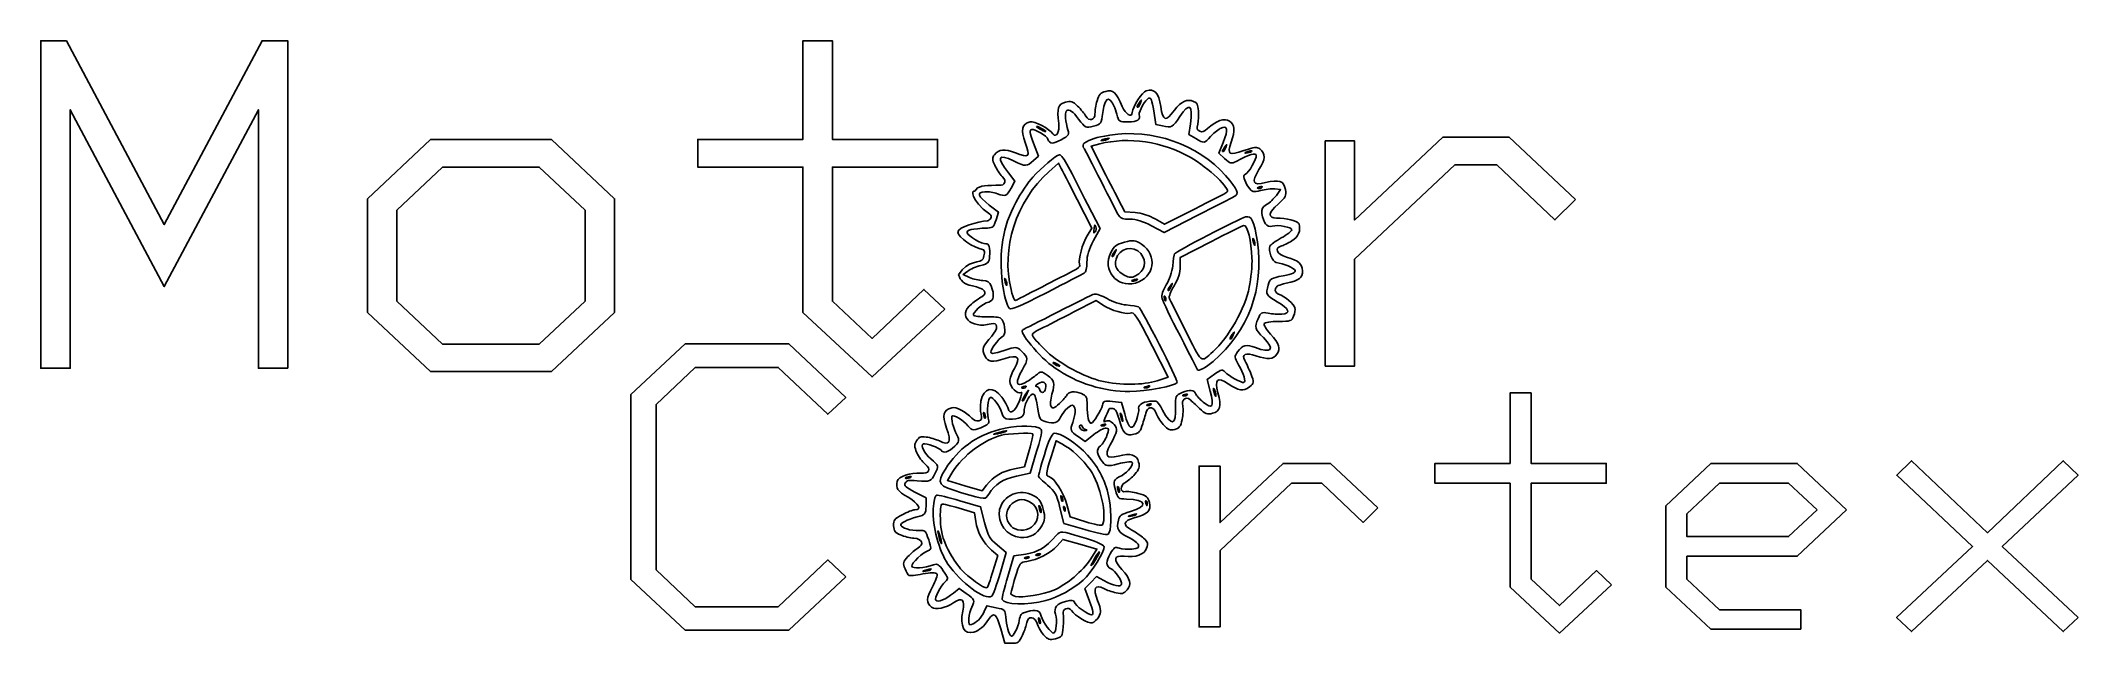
# Model space of a CAD drawing. Extents: x 1 to 102, y 50 to 80.
import ezdxf

# ---------------------------------------------------------------- set-up
doc = ezdxf.new("R2010")
doc.units = 0
doc.layers.get('0').update_dxf_attribs({"linetype": 'CONTINUOUS'})

msp = doc.modelspace()

# ---------------------------------------------------------------- linework, layer by layer
at = {"color": 7}
for points in [[(12.862395, 63.613207), (11.396579, 63.613207), (11.396579, 76.485929), (6.712583, 67.680017), (2.028587, 76.485929), (2.028587, 63.613207), (0.562772, 63.613207), (0.562772, 79.924533), (1.841228, 79.924533), (6.712583, 70.765944), (11.583939, 79.924533), (12.862395, 79.924533), (12.862395, 63.613207)], [(45.573218, 66.555858), (41.947254, 63.183381), (38.50865, 66.39054), (38.50865, 73.631447), (33.273595, 73.631447), (33.273595, 75.009092), (38.50865, 75.009092), (38.50865, 79.924533), (39.974465, 79.924533), (39.974465, 75.009092), (45.209519, 75.009092), (45.209519, 73.631447), (39.974465, 73.631447), (39.974465, 66.95262), (41.947254, 65.101064), (44.526206, 67.536742), (45.573218, 66.555858)], [(55.189795, 76.617291), (55.189795, 76.617281)], [(56.406423, 75.680378), (56.082398, 75.751292), (55.970983, 76.426349)], [(50.381541, 75.481135), (50.381541, 75.481142)], [(58.062487, 75.048364), (57.719544, 75.25623), (57.796069, 75.78228)], [(76.971407, 72.018593), (75.946434, 71.004646), (73.058889, 73.737895), (70.953844, 73.737895), (65.97228, 69.042878), (65.97228, 63.719654), (64.506464, 63.719654), (64.506464, 74.939202), (65.97228, 74.939202), (65.97228, 70.993624), (70.358702, 75.115541), (73.66505, 75.115541), (76.971407, 72.018593)], [(29.129637, 66.39054), (25.988604, 63.45891), (19.971047, 63.45891), (16.830015, 66.39054), (16.830015, 72.05542), (19.971047, 75.009092), (25.988604, 75.009092), (29.129637, 72.05542), (29.129637, 66.39054)], [(49.991569, 74.82417), (50.232601, 74.183849), (49.987448, 73.960422)], [(52.504346, 74.823585), (52.504365, 74.823584)], [(53.292637, 74.787841), (52.852266, 74.671598), (53.365741, 73.667454)], [(53.722547, 75.03779), (53.722547, 75.037818)], [(59.502012, 74.052415), (59.205639, 74.331538), (59.423328, 74.860786)], [(59.435853, 74.405947), (59.435848, 74.405938)], [(60.843984, 74.412238), (60.843973, 74.412226)], [(27.663822, 66.95262), (27.663822, 71.49334), (25.38244, 73.631447), (20.56619, 73.631447), (18.29583, 71.49334), (18.29583, 66.95262), (20.56619, 64.814513), (25.38244, 64.814513), (27.663822, 66.95262)], [(48.73303, 73.353851), (49.062324, 72.936535), (48.869259, 72.585046)], [(51.332246, 73.630493), (51.225617, 73.830693), (50.74318, 73.399585)], [(47.068012, 72.435778), (47.068218, 72.43583)], [(54.203504, 72.036373), (54.527783, 71.409419), (55.047473, 71.368034)], [(54.203507, 72.036357), (54.203504, 72.036373)], [(61.36822, 72.629687), (61.368249, 72.629696)], [(62.074685, 72.223306), (62.288962, 72.515461), (61.995008, 72.546335)], [(47.784532, 71.742189), (48.237682, 71.392693), (48.120571, 71.002769)], [(52.660186, 70.215454), (52.891278, 70.591854), (52.165078, 72.011068)], [(52.679919, 71.783795), (53.298725, 70.579531), (52.969002, 69.968772)], [(58.130152, 71.213686), (56.487006, 70.370702), (55.866132, 70.70645)], [(56.038075, 71.054758), (56.508994, 70.782874), (58.006158, 71.544779)], [(53.058667, 70.413745), (53.058689, 70.413724)], [(53.835568, 69.377069), (53.835568, 69.377069)], [(53.935774, 69.177176), (53.935765, 69.177176)], [(58.817067, 69.914105), (57.29239, 69.135486), (57.292559, 68.676931)], [(61.011446, 69.781109), (61.011534, 69.781091)], [(46.714811, 68.452296), (46.475667, 68.278566), (46.807315, 68.132699)], [(54.527013, 68.2372), (54.527013, 68.237195)], [(55.14791, 68.013919), (55.147899, 68.013929)], [(48.444034, 67.807173), (48.444048, 67.807165)], [(48.656153, 67.789854), (48.656251, 67.789833)], [(49.171428, 67.024899), (49.171465, 67.024876)], [(53.469698, 66.742935), (53.104827, 66.986452), (51.993933, 66.415769)], [(56.573612, 67.02333), (56.573637, 67.023329)], [(56.598106, 67.769411), (56.598106, 67.769411)], [(56.722526, 67.488191), (56.722526, 67.488194)], [(47.65498, 66.177404), (47.655311, 66.177174)], [(49.469339, 65.544718), (49.469339, 65.544713)], [(57.48714, 65.612595), (57.487168, 65.612603)], [(59.806956, 65.067086), (59.806947, 65.067088)], [(40.640792, 53.229563), (37.797331, 50.575037), (32.639425, 50.575037), (29.947111, 53.087863), (29.947111, 62.307856), (32.639425, 64.830129), (37.797331, 64.830129), (40.640792, 62.166156), (39.743354, 61.325398), (37.277762, 63.658736), (33.149547, 63.658736), (31.203524, 61.816627), (31.203524, 53.569645), (33.149547, 51.736983), (37.277762, 51.736983), (39.743354, 54.070321), (40.640792, 53.229563)], [(50.65761, 64.433603), (50.657625, 64.433576)], [(56.140373, 62.988683), (56.686501, 63.165346), (55.905115, 64.693389)], [(51.137504, 63.758935), (51.137546, 63.758993)], [(58.787081, 62.480654), (58.632183, 63.058781), (59.00199, 63.318093)], [(49.464163, 61.991338), (49.464234, 61.991298)], [(49.620195, 62.261436), (49.743467, 62.522831), (49.578728, 62.285378)], [(49.622408, 62.682787), (49.622402, 62.682776)], [(50.290233, 62.565388), (50.29027, 62.565373)], [(53.921302, 61.956729), (54.371229, 61.917058), (54.526126, 61.338941)], [(55.760479, 62.697782), (55.760465, 62.697777)], [(57.642404, 62.294564), (57.642407, 62.294556)], [(59.069518, 62.256188), (59.069472, 62.256186)], [(78.757864, 52.834376), (76.167891, 50.425463), (73.711749, 52.716292), (73.711749, 57.888368), (69.972418, 57.888368), (69.972418, 58.872401), (73.711749, 58.872401), (73.711749, 62.38343), (74.758753, 62.38343), (74.758753, 58.872401), (78.498084, 58.872401), (78.498084, 57.888368), (74.758753, 57.888368), (74.758753, 53.117777), (76.167891, 51.795237), (78.010003, 53.535007), (78.757864, 52.834376)], [(47.588269, 61.158817), (47.588277, 61.158807)], [(54.42975, 61.012969), (54.429722, 61.012969)], [(55.84332, 61.812484), (55.843322, 61.812493)], [(48.59427, 60.467646), (48.59427, 60.467659)], [(51.400659, 59.848411), (51.111528, 60.001564), (50.864076, 59.197195)], [(52.989356, 60.308525), (52.558563, 59.970793), (52.215669, 60.208976)], [(52.604964, 60.506674), (52.604972, 60.506667)], [(53.577592, 60.799452), (53.577597, 60.799444)], [(49.035264, 58.612419), (49.529498, 58.710465), (49.765009, 59.515269)], [(50.141406, 59.469682), (49.819314, 58.382168), (49.145887, 58.236969)], [(50.527052, 59.310104), (50.527049, 59.310103)], [(67.130532, 56.660295), (66.398414, 55.936047), (64.335882, 57.888368), (62.83228, 57.888368), (59.274017, 54.534785), (59.274017, 50.732482), (58.227007, 50.732482), (58.227007, 58.746445), (59.274017, 58.746445), (59.274017, 55.928175), (62.407178, 58.872401), (64.768857, 58.872401), (67.130532, 56.660295)], [(90.463923, 56.565828), (88.007773, 54.251383), (82.512939, 54.251383), (82.512939, 53.117777), (84.134618, 51.590559), (88.180968, 51.590559), (88.180968, 50.62227), (83.709519, 50.62227), (81.465927, 52.716292), (81.465927, 56.762635), (83.709519, 58.872401), (88.007773, 58.872401), (90.463923, 56.565828)], [(101.996786, 51.196946), (101.248916, 50.504187), (97.478106, 54.046704), (93.699421, 50.504187), (92.951551, 51.196946), (96.738113, 54.739463), (92.959427, 58.281981), (93.691545, 59.00623), (97.478106, 55.42435), (101.248916, 59.00623), (101.98891, 58.281981), (98.210224, 54.739463), (101.996786, 51.196946)], [(43.875449, 58.193867), (43.875435, 58.193861)], [(45.601478, 58.593765), (45.601481, 58.593759)], [(45.971299, 58.466955), (45.696127, 58.025164), (46.55892, 57.764903), (47.421724, 57.504644), (47.65384, 57.798667)], [(50.755685, 58.220012), (50.755702, 58.220016)], [(88.991803, 56.565828), (87.574798, 57.888368), (84.134618, 57.888368), (82.512939, 56.36115), (82.512939, 55.235416), (87.574798, 55.235416), (88.991803, 56.565828)], [(44.080331, 57.449156), (44.646091, 57.156491), (44.633983, 56.743207)], [(46.321912, 57.019914), (47.347545, 56.717363), (47.553101, 55.938069)], [(51.438813, 57.014737), (51.438827, 57.014724)], [(51.645278, 56.821342), (51.804356, 56.21363), (52.586718, 55.964556)], [(54.260919, 57.466454), (54.260911, 57.466435)], [(55.651284, 56.830452), (55.651281, 56.83046)], [(44.994943, 56.607418), (44.994965, 56.607424)], [(47.112002, 55.982185), (47.046845, 56.421426), (46.282215, 56.647863)], [(48.29983, 56.572377), (48.299833, 56.572377)], [(50.368324, 56.476136), (50.36842, 56.476117)], [(52.545333, 55.580493), (51.498559, 55.888994), (51.301921, 56.66478)], [(51.56605, 56.547709), (51.566047, 56.547717)], [(55.083639, 56.32294), (55.083639, 56.322969)], [(43.682203, 55.610433), (43.682231, 55.610387)], [(45.403361, 54.940829), (45.403352, 54.940832)], [(48.191976, 54.796916), (48.625277, 54.43505), (48.322828, 53.392307)], [(48.865296, 55.748839), (48.865299, 55.748842)], [(52.836913, 54.127101), (53.146619, 54.605324), (52.294048, 54.847061), (51.441471, 55.088793), (51.162167, 54.77315)], [(45.833177, 54.389164), (45.833194, 54.389192)], [(47.967101, 53.496551), (48.204995, 54.296081), (47.899763, 54.559434)], [(48.705776, 53.243091), (49.01193, 54.269177), (49.608342, 54.362502)], [(49.765164, 54.196118), (49.765173, 54.196121)], [(50.333286, 54.348346), (50.333303, 54.348349)], [(53.071926, 54.077867), (53.071926, 54.077867)], [(44.857247, 53.582773), (44.857247, 53.58281)], [(48.70579, 53.243088), (48.705776, 53.243091)], [(52.778073, 52.010313), (52.542206, 52.647616), (52.832813, 52.943768), (53.123411, 53.239916), (53.491627, 53.040915)], [(45.998573, 52.413927), (46.280843, 52.651968), (46.636091, 52.401905)], [(47.533393, 51.496364), (47.669845, 51.786389), (48.125942, 51.689203)], [(49.09014, 52.252691), (49.090143, 52.252697)], [(50.328407, 50.93245), (50.328424, 50.932438)], [(48.89785, 49.925252), (48.550057, 49.931941), (48.357731, 50.630396)]]:
    msp.add_lwpolyline(points, dxfattribs=at)
for points in [[(53.15046, 76.92913), (53.240771, 77.253872), (53.311812, 77.331937), (53.582917, 77.404603)], [(54.126824, 76.268582), (53.866545, 77.227184), (53.53744, 77.26436), (53.429165, 76.347364)], [(53.582917, 77.404603), (53.945965, 77.501886), (54.100597, 77.358445), (54.399767, 76.646905)], [(54.905354, 76.346626), (54.923247, 76.644558), (55.390169, 77.381351), (55.596048, 77.436534)], [(55.596048, 77.436534), (56.008761, 77.547112), (56.209689, 77.329893), (56.318285, 76.655727)], [(55.970983, 76.426349), (55.876613, 76.998238), (55.837274, 77.09542), (55.713712, 77.062311)], [(51.242496, 75.800917), (51.145815, 76.566717), (51.208011, 76.76825), (51.571059, 76.865528)], [(52.232331, 76.026679), (51.68007, 76.766679), (51.413619, 76.569918), (51.667537, 75.609617)], [(51.571059, 76.865528), (51.842193, 76.938184), (51.942732, 76.90606), (52.183315, 76.669986)], [(52.183315, 76.669986), (52.341639, 76.51463), (52.525493, 76.289877), (52.591888, 76.170541)], [(52.591888, 76.170541), (52.751414, 75.883804), (53.051575, 75.964248), (53.046353, 76.292307)], [(53.429165, 76.347364), (53.362202, 75.780242), (53.355867, 75.770869), (52.96997, 75.667449)], [(53.046353, 76.292307), (53.044096, 76.428845), (53.091029, 76.715422), (53.15046, 76.92913)], [(54.703718, 75.884876), (54.238855, 75.877863), (54.231611, 75.882703), (54.126824, 76.268582)], [(54.399767, 76.646905), (54.557758, 76.271155), (54.88905, 76.074454), (54.905354, 76.346626)], [(55.249324, 76.245073), (55.311243, 75.990928), (55.161098, 75.891797), (54.703718, 75.884876)], [(55.265788, 76.853548), (55.14121, 76.687592), (55.111771, 76.596456), (55.189795, 76.617291)], [(55.189795, 76.617281), (55.209494, 76.622601), (55.26407, 76.717075), (55.311091, 76.827381)], [(55.713712, 77.062311), (55.577565, 77.025842), (55.214695, 76.387218), (55.249324, 76.245073)], [(55.311091, 76.827381), (55.388657, 77.009118), (55.384392, 77.011577), (55.265788, 76.853548)], [(56.318285, 76.655727), (56.438653, 75.908413), (56.549406, 75.876669), (56.999691, 76.460426)], [(57.274962, 76.159655), (56.906978, 75.606766), (56.860381, 75.581039), (56.406423, 75.680378)], [(56.999691, 76.460426), (57.352681, 76.918015), (57.616584, 77.040488), (57.954, 76.903223)], [(57.796069, 75.78228), (57.935535, 76.741), (57.75086, 76.874726), (57.274962, 76.159655)], [(57.954, 76.903223), (58.126077, 76.833195), (58.172618, 76.744425), (58.195763, 76.441929)], [(58.195763, 76.441929), (58.211539, 76.235905), (58.195924, 75.937124), (58.161101, 75.777971)], [(58.655289, 75.551769), (59.087597, 75.945759), (59.49129, 76.082526), (59.742668, 75.920178)], [(49.576615, 74.849309), (49.333568, 75.487449), (49.39897, 75.776038), (49.811675, 75.886622)], [(49.896387, 75.503565), (49.772827, 75.470466), (49.787361, 75.366643), (49.991569, 74.82417)], [(49.811675, 75.886622), (50.01757, 75.941785), (50.790348, 75.537175), (50.954788, 75.288082)], [(50.707177, 75.028009), (50.666122, 75.168444), (50.032536, 75.540065), (49.896387, 75.503565)], [(50.356172, 75.575837), (50.22675, 75.64218), (50.126581, 75.675161), (50.133572, 75.649154)], [(50.133572, 75.649154), (50.140571, 75.623051), (50.252159, 75.54755), (50.381541, 75.481135)], [(50.604141, 75.407817), (50.597113, 75.433847), (50.485554, 75.509422), (50.356172, 75.575837)], [(50.381541, 75.481142), (50.510962, 75.414798), (50.61114, 75.381814), (50.604141, 75.407817)], [(50.954788, 75.288082), (51.105065, 75.060475), (51.293626, 75.39647), (51.242496, 75.800917)], [(51.667537, 75.609617), (51.769786, 75.223012), (51.76588, 75.215201), (51.359788, 74.988872)], [(52.96997, 75.667449), (52.584051, 75.564037), (52.573877, 75.56899), (52.232331, 76.026679)], [(52.504365, 74.823584), (52.83677, 75.032233), (53.072439, 75.105679), (53.777814, 75.220477)], [(57.778983, 74.129121), (56.446567, 74.898393), (54.689093, 75.156439), (53.292637, 74.787841)], [(53.722547, 75.037818), (53.807278, 75.086064), (53.727542, 75.085589), (53.545232, 75.036689)], [(53.777814, 75.220477), (55.893614, 75.564811), (58.170572, 74.769547), (59.543177, 73.206833)], [(58.793552, 75.148261), (58.512479, 74.807818), (58.469014, 74.801896), (58.062487, 75.048364)], [(58.161101, 75.777971), (58.106953, 75.530703), (58.121367, 75.477777), (58.260042, 75.41403)], [(58.260042, 75.41403), (58.384671, 75.356683), (58.476292, 75.38863), (58.655289, 75.551769)], [(59.28603, 75.546623), (59.134019, 75.471469), (58.912407, 75.292201), (58.793552, 75.148261)], [(59.423328, 74.860786), (59.701405, 75.536965), (59.662235, 75.732639), (59.28603, 75.546623)], [(59.742668, 75.920178), (60.013994, 75.744912), (60.036216, 75.470988), (59.827747, 74.870987)], [(48.057542, 73.725396), (47.926329, 73.99894), (47.922245, 74.099098), (48.036291, 74.245771)], [(48.036291, 74.245771), (48.25985, 74.533354), (48.549659, 74.559255), (49.084151, 74.339469)], [(48.995632, 73.941219), (48.22597, 74.322567), (48.132887, 74.114393), (48.73303, 73.353851)], [(49.084151, 74.339469), (49.765977, 74.059061), (49.846024, 74.141923), (49.576615, 74.849309)], [(49.951152, 73.132509), (50.388235, 73.611286), (51.082366, 74.197373), (51.272756, 74.248382)], [(51.359788, 74.988872), (50.96022, 74.766174), (50.780611, 74.776948), (50.707177, 75.028009)], [(51.272756, 74.248382), (51.345437, 74.267827), (51.525813, 74.024091), (51.727179, 73.634364)], [(52.482756, 74.598476), (52.431625, 74.68273), (52.441306, 74.784016), (52.504346, 74.823585)], [(53.348608, 72.927094), (52.923525, 73.762102), (52.533894, 74.514219), (52.482756, 74.598476)], [(53.545232, 75.036689), (53.362962, 74.987838), (53.293614, 74.948386), (53.391136, 74.948988)], [(53.391136, 74.948988), (53.488638, 74.949581), (53.637787, 74.989536), (53.722547, 75.03779)], [(59.616554, 72.379938), (59.834399, 72.520862), (58.708885, 73.592242), (57.778983, 74.129121)], [(59.511847, 74.642212), (59.387266, 74.476249), (59.35783, 74.385119), (59.435853, 74.405947)], [(59.435848, 74.405938), (59.455547, 74.411258), (59.510131, 74.505742), (59.55715, 74.616044)], [(60.075645, 73.915993), (59.826948, 73.787982), (59.767879, 73.80202), (59.502012, 74.052415)], [(59.55715, 74.616044), (59.634707, 74.797776), (59.630451, 74.800233), (59.511847, 74.642212)], [(59.827747, 74.870987), (59.613506, 74.254412), (59.714277, 74.187585), (60.458765, 74.452497)], [(61.071359, 74.218029), (61.034408, 74.355929), (60.781074, 74.279084), (60.075645, 73.915993)], [(60.458765, 74.452497), (60.992707, 74.642518), (61.107049, 74.654229), (61.256206, 74.5342)], [(60.664765, 74.411012), (60.509051, 74.3672), (60.462276, 74.33194), (60.560864, 74.332617)], [(60.531903, 73.278821), (60.693856, 73.322207), (61.115202, 74.055278), (61.071359, 74.218029)], [(60.560864, 74.332617), (60.659439, 74.333323), (60.786831, 74.369102), (60.843984, 74.412238)], [(60.843973, 74.412226), (60.901185, 74.455345), (60.820492, 74.454732), (60.664765, 74.411012)], [(61.256206, 74.5342), (61.554278, 74.294345), (61.5428, 74.035861), (61.210523, 73.50491)], [(48.419543, 73.167725), (48.309815, 73.288138), (48.146911, 73.539081), (48.057542, 73.725396)], [(50.74318, 73.399585), (49.127018, 71.955346), (48.357389, 69.54908), (48.866829, 67.533065)], [(48.515834, 72.803061), (48.604035, 72.927611), (48.590056, 72.980622), (48.419543, 73.167725)], [(49.987448, 73.960422), (49.643973, 73.647405), (49.590748, 73.646375), (48.995632, 73.941219)], [(49.108591, 71.873179), (49.352175, 72.325063), (49.731371, 72.891731), (49.951152, 73.132509)], [(52.165078, 72.011068), (51.765663, 72.791641), (51.390889, 73.520382), (51.332246, 73.630493)], [(51.727179, 73.634364), (51.910849, 73.278898), (52.339579, 72.446143), (52.679919, 71.783795)], [(53.365741, 73.667454), (53.648153, 73.115178), (54.025151, 72.38118), (54.203507, 72.036357)], [(59.543177, 73.206833), (60.174827, 72.487698), (60.246695, 72.313331), (59.972674, 72.164773)], [(60.695834, 72.627477), (60.455423, 72.980988), (60.390038, 73.240801), (60.531903, 73.278821)], [(61.210523, 73.50491), (60.810696, 72.866078), (60.892902, 72.703763), (61.536741, 72.860658)], [(47.80891, 71.28428), (46.822295, 72.002281), (46.884421, 72.521669), (47.068012, 72.435778)], [(47.068218, 72.43583), (47.205183, 72.703049), (47.497289, 72.709294), (48.104671, 72.724755)], [(47.560512, 72.404788), (47.1417, 72.377777), (47.205615, 72.188731), (47.784532, 71.742189)], [(48.186185, 72.306039), (48.011292, 72.37127), (47.729738, 72.415706), (47.560512, 72.404788)], [(48.104671, 72.724755), (48.346761, 72.730879), (48.436533, 72.691133), (48.515834, 72.803061)], [(48.869259, 72.585046), (48.640407, 72.168348), (48.599838, 72.151765), (48.186185, 72.306039)], [(54.226655, 71.218652), (54.168802, 71.323267), (53.773682, 72.092091), (53.348608, 72.927094)], [(58.006158, 71.544779), (58.829603, 71.963831), (59.554285, 72.339647), (59.616554, 72.379938)], [(59.972674, 72.164773), (59.863036, 72.105313), (59.033878, 71.677329), (58.130152, 71.213686)], [(61.290352, 72.467174), (60.914861, 72.36656), (60.86394, 72.380288), (60.695834, 72.627477)], [(61.230645, 72.646124), (61.121595, 72.611986), (61.105167, 72.583561), (61.188744, 72.573581)], [(61.188744, 72.573581), (61.264365, 72.564521), (61.345188, 72.589777), (61.36822, 72.629687)], [(61.368249, 72.629696), (61.391278, 72.669565), (61.32937, 72.67699), (61.230645, 72.646124)], [(61.995008, 72.546335), (61.833303, 72.563282), (61.516235, 72.5277), (61.290352, 72.467174)], [(61.536741, 72.860658), (62.219995, 73.027153), (62.445115, 72.94836), (62.522966, 72.515506)], [(61.587775, 71.767942), (61.737717, 71.857716), (61.956829, 72.062626), (62.074685, 72.223306)], [(62.522966, 72.515506), (62.580413, 72.19621), (62.545572, 72.126821), (62.159329, 71.790387)], [(47.702041, 70.962136), (47.801245, 70.971043), (47.975404, 71.163116), (47.80891, 71.28428)], [(48.444048, 67.807165), (48.25523, 69.475062), (48.446306, 70.644995), (49.108591, 71.873179)], [(54.788545, 71.035301), (54.458184, 71.0303), (54.302739, 71.081024), (54.226655, 71.218652)], [(55.866132, 70.70645), (55.437885, 70.938061), (55.10357, 71.040063), (54.788545, 71.035301)], [(55.047473, 71.368034), (55.34034, 71.344694), (55.772699, 71.207973), (56.038075, 71.054758)], [(57.003775, 69.314854), (57.052698, 69.418458), (60.232042, 71.067229), (60.544126, 71.150852)], [(60.544126, 71.150852), (60.842745, 71.230867), (60.979118, 70.940203), (61.129641, 69.90293)], [(61.356136, 71.32756), (61.324422, 71.542245), (61.376625, 71.641496), (61.587775, 71.767942)], [(61.86262, 70.692245), (61.605533, 70.623355), (61.427157, 70.847106), (61.356136, 71.32756)], [(62.159329, 71.790387), (61.674335, 71.368017), (61.644347, 71.083326), (62.086044, 71.094773)], [(62.086044, 71.094773), (62.54715, 71.106736), (63.166436, 70.94496), (63.204578, 70.802581)], [(47.443238, 69.531601), (47.034526, 69.608561), (46.203294, 70.109141), (46.224616, 70.408722)], [(46.224616, 70.408722), (46.241295, 70.643031), (47.19559, 70.916757), (47.702041, 70.962136)], [(47.692, 70.597806), (46.921406, 70.560595), (46.642031, 70.498259), (46.676098, 70.371125)], [(46.676098, 70.371125), (46.720215, 70.206489), (47.446218, 69.772761), (47.606037, 69.815608)], [(48.120571, 71.002769), (48.015508, 70.652996), (47.97136, 70.611318), (47.692, 70.597806)], [(52.274905, 68.793775), (52.208811, 69.04044), (52.42223, 69.827934), (52.660186, 70.215454)], [(53.00792, 70.603118), (52.966928, 70.320568), (52.967808, 70.317275), (53.058667, 70.413745)], [(53.088136, 70.655951), (53.047708, 70.78502), (53.032911, 70.77524), (53.00792, 70.603118)], [(53.058689, 70.413724), (53.102166, 70.459835), (53.115402, 70.56886), (53.088136, 70.655951)], [(54.517984, 69.891358), (54.950606, 70.007271), (55.048353, 69.995269), (55.366118, 69.787181)], [(60.460357, 70.723479), (60.395135, 70.706577), (59.655639, 70.342344), (58.817067, 69.914105)], [(60.862868, 69.105023), (60.837637, 69.91898), (60.626811, 70.766634), (60.460357, 70.723479)], [(60.931913, 70.064216), (60.888795, 70.121419), (60.889334, 70.040766), (60.933042, 69.88502)], [(61.011534, 69.781091), (61.010969, 69.879671), (60.975042, 70.007064), (60.931913, 70.064216)], [(61.750883, 69.700356), (61.774872, 69.763789), (62.030223, 69.946387), (62.318285, 70.106101)], [(62.847559, 70.505141), (62.854586, 70.643506), (62.167702, 70.773991), (61.86262, 70.692245)], [(62.318285, 70.106101), (62.606352, 70.265825), (62.84453, 70.445388), (62.847559, 70.505141)], [(63.204578, 70.802581), (63.298846, 70.450766), (63.176554, 70.164162), (62.844894, 69.959484)], [(46.257535, 68.265263), (46.689261, 69.030608), (47.370896, 68.822097), (47.484826, 69.06647)], [(47.799357, 69.172145), (47.777372, 68.874019), (47.74013, 68.836672), (47.364633, 68.736052)], [(47.484826, 69.06647), (47.492164, 69.241964), (47.635298, 69.495432), (47.443238, 69.531601)], [(47.606037, 69.815608), (47.756803, 69.856011), (47.83146, 69.607458), (47.799357, 69.172145)], [(52.969002, 69.968772), (52.741613, 69.547516), (52.641466, 69.214668), (52.646281, 68.896078)], [(55.062349, 67.859758), (54.121329, 67.607619), (53.395561, 68.505272), (53.835568, 69.377069)], [(53.835568, 69.377069), (54.006688, 69.716181), (54.085386, 69.775426), (54.517984, 69.891358)], [(54.011768, 69.413441), (53.887187, 69.247476), (53.857748, 69.156347), (53.935774, 69.177176)], [(53.935765, 69.177176), (53.955465, 69.182496), (54.010052, 69.276979), (54.057073, 69.387282)], [(54.093773, 69.040623), (54.007027, 68.674961), (54.13408, 68.439331), (54.527013, 68.2372)], [(54.057073, 69.387282), (54.134628, 69.569012), (54.130372, 69.57147), (54.011768, 69.413441)], [(55.321812, 69.327661), (54.974089, 69.77587), (54.226751, 69.601191), (54.093773, 69.040623)], [(55.0589, 68.21002), (55.549363, 68.481995), (55.649077, 68.90584), (55.321812, 69.327661)], [(55.366118, 69.787181), (56.183087, 69.252206), (56.003368, 68.111909), (55.062349, 67.859758)], [(56.915645, 68.717135), (56.941299, 68.997544), (56.980949, 69.266514), (57.003775, 69.314854)], [(61.129641, 69.90293), (61.467989, 67.571333), (60.695448, 65.483209), (58.926944, 63.949171)], [(60.727452, 67.647917), (60.813095, 68.089502), (60.874027, 68.7452), (60.862868, 69.105023)], [(60.933042, 69.88502), (60.976854, 69.7293), (61.012115, 69.682533), (61.011446, 69.781109)], [(62.071685, 68.876047), (61.882361, 68.894967), (61.661195, 69.463326), (61.750883, 69.700356)], [(62.304741, 69.694284), (61.950239, 69.599294), (62.099602, 69.303667), (62.579264, 69.150883)], [(62.844894, 69.959484), (62.655131, 69.842382), (62.412064, 69.72304), (62.304741, 69.694284)], [(62.579264, 69.150883), (63.210014, 68.949963), (63.359298, 68.821861), (63.375458, 68.467634)], [(46.95054, 67.715269), (46.460788, 67.810911), (46.361356, 67.987483), (46.257535, 68.265263)], [(47.364633, 68.736052), (47.138765, 68.675529), (46.846338, 68.547845), (46.714811, 68.452296)], [(46.807315, 68.132699), (46.989706, 68.052434), (47.281939, 67.984559), (47.456674, 67.981785)], [(47.456674, 67.981785), (47.702778, 67.977933), (47.79763, 67.918046), (47.877499, 67.716296)], [(48.576631, 68.072965), (48.533502, 68.13016), (48.534058, 68.049516), (48.57776, 67.893758)], [(48.656251, 67.789833), (48.655687, 67.888414), (48.619763, 68.015808), (48.576631, 68.072965)], [(52.510004, 68.347882), (52.431247, 68.300457), (51.587852, 67.863693), (50.635871, 67.377336)], [(50.664991, 67.7951), (52.355282, 68.649784), (52.319445, 68.627554), (52.274905, 68.793775)], [(52.646281, 68.896078), (52.650288, 68.62724), (52.59339, 68.39809), (52.510004, 68.347882)], [(54.527013, 68.237195), (54.750939, 68.121967), (54.887574, 68.115032), (55.0589, 68.21002)], [(55.016744, 68.029977), (54.886544, 67.995094), (54.83904, 67.959328), (54.91119, 67.950493)], [(54.91119, 67.950493), (54.983355, 67.941685), (55.089843, 67.970252), (55.14791, 68.013919)], [(55.147899, 68.013929), (55.205994, 68.057645), (55.147052, 68.064836), (55.016744, 68.029977)], [(56.598106, 67.769411), (56.75098, 68.016469), (56.889359, 68.42946), (56.915645, 68.717135)], [(57.292559, 68.676931), (57.292708, 68.363067), (57.196843, 68.06157), (56.988744, 67.721367)], [(61.673952, 67.754981), (61.770977, 68.085197), (61.785015, 68.094069), (62.41163, 68.219906)], [(63.01508, 68.477419), (62.98007, 68.605476), (62.422958, 68.840876), (62.071685, 68.876047)], [(62.41163, 68.219906), (62.907537, 68.319507), (63.042495, 68.377099), (63.01508, 68.477419)], [(63.375458, 68.467634), (63.391629, 68.112978), (63.229069, 67.988892), (62.563448, 67.847872)], [(46.895828, 66.813887), (47.067854, 66.948381), (47.29734, 67.110765), (47.405792, 67.174725)], [(47.405792, 67.174725), (47.738888, 67.37119), (47.547245, 67.598737), (46.95054, 67.715269)], [(47.877499, 67.716296), (48.056233, 67.264697), (48.013654, 66.981741), (47.756538, 66.912851)], [(48.79119, 66.597821), (48.678603, 66.701451), (48.497975, 67.330705), (48.444034, 67.807173)], [(48.57776, 67.893758), (48.621572, 67.738044), (48.656824, 67.691277), (48.656153, 67.789854)], [(50.635871, 67.377336), (49.234251, 66.661255), (48.883356, 66.512978), (48.79119, 66.597821)], [(48.866829, 67.533065), (49.000475, 67.004072), (49.036763, 66.943577), (49.171428, 67.024899)], [(49.171465, 67.024876), (49.255519, 67.075669), (49.927626, 67.422251), (50.664991, 67.7951)], [(51.188041, 66.411189), (52.092854, 66.876904), (52.91387, 67.279572), (53.012507, 67.305996)], [(53.012507, 67.305996), (53.111174, 67.332429), (53.39597, 67.232107), (53.645429, 67.08305)], [(53.645429, 67.08305), (53.895058, 66.934273), (54.327431, 66.791158), (54.606613, 66.765638)], [(56.388062, 67.091368), (56.349319, 67.244055), (56.425835, 67.490988), (56.598106, 67.769411)], [(57.295703, 65.206093), (56.829985, 66.110907), (56.421545, 66.959278), (56.388062, 67.091368)], [(56.517532, 67.202813), (56.47767, 67.225828), (56.470228, 67.163934), (56.501078, 67.065206)], [(56.501078, 67.065206), (56.535159, 66.956078), (56.563601, 66.939652), (56.573612, 67.02333)], [(56.573637, 67.023329), (56.582697, 67.098991), (56.557438, 67.179778), (56.517532, 67.202813)], [(56.79852, 67.724456), (56.673942, 67.558499), (56.6445, 67.467362), (56.722526, 67.488191)], [(56.988744, 67.721367), (56.821519, 67.448013), (56.713196, 67.163493), (56.748051, 67.089094)], [(56.722526, 67.488194), (56.742226, 67.493517), (56.796802, 67.587998), (56.843831, 67.6983)], [(56.748051, 67.089094), (56.782916, 67.014698), (57.115476, 66.350271), (57.48714, 65.612595)], [(56.843831, 67.6983), (56.921389, 67.880032), (56.917133, 67.882489), (56.79852, 67.724456)], [(58.92242, 64.442186), (59.697109, 65.135044), (60.525398, 66.606085), (60.727452, 67.647917)], [(62.112023, 66.926446), (61.564715, 67.242432), (61.538104, 67.292701), (61.673952, 67.754981)], [(62.030362, 67.566895), (61.99818, 67.440018), (62.043259, 67.366744), (62.18824, 67.310168)], [(62.563448, 67.847872), (62.193162, 67.769428), (62.06453, 67.701627), (62.030362, 67.566895)], [(62.18824, 67.310168), (62.50776, 67.185541), (62.954092, 66.813642), (63.002925, 66.631338)], [(47.87265, 65.827303), (46.849061, 65.553033), (46.165812, 66.243111), (46.895828, 66.813887)], [(47.756538, 66.912851), (47.451456, 66.831101), (46.921852, 66.374664), (46.997112, 66.258346)], [(46.997112, 66.258346), (47.029641, 66.208109), (47.325653, 66.171696), (47.65498, 66.177404)], [(47.655311, 66.177174), (47.984644, 66.182897), (48.297064, 66.152434), (48.349577, 66.109492)], [(48.349577, 66.109492), (48.54575, 65.949039), (48.638378, 65.346278), (48.483901, 65.235217)], [(49.469339, 65.544713), (49.509863, 65.555536), (50.283223, 65.945465), (51.188041, 66.411189)], [(51.993933, 66.415769), (51.382944, 66.101893), (50.65349, 65.729943), (50.372924, 65.589204)], [(54.793845, 66.36249), (54.539758, 66.294413), (53.84097, 66.495183), (53.469698, 66.742935)], [(54.606613, 66.765638), (54.885802, 66.740131), (55.15912, 66.697481), (55.213978, 66.670889)], [(55.905115, 64.693389), (55.067378, 66.331633), (55.008529, 66.420014), (54.793845, 66.36249)], [(55.213978, 66.670889), (55.357008, 66.60153), (57.174613, 63.035505), (57.134684, 62.90257)], [(61.434153, 65.13933), (60.997533, 65.570317), (60.973578, 65.65447), (61.166056, 66.081355)], [(61.166056, 66.081355), (61.31446, 66.410462), (61.323957, 66.415627), (61.672727, 66.35468)], [(62.174267, 65.946387), (61.811919, 65.94245), (61.502665, 65.893779), (61.469044, 65.835586)], [(61.672727, 66.35468), (61.868222, 66.320555), (62.17445, 66.3005), (62.353261, 66.310182)], [(62.353261, 66.310182), (62.81492, 66.335181), (62.72112, 66.57478), (62.112023, 66.926446)], [(62.933535, 66.209361), (62.820556, 65.955633), (62.814256, 65.953438), (62.174267, 65.946387)], [(63.002925, 66.631338), (63.027393, 66.539939), (62.996151, 66.350081), (62.933535, 66.209361)], [(47.5587, 64.229633), (47.395587, 64.544485), (47.460806, 64.730062), (47.906607, 65.219443)], [(48.483901, 65.235217), (48.197273, 65.029125), (47.832504, 64.546704), (47.866215, 64.418297)], [(47.906607, 65.219443), (48.245621, 65.591609), (48.227138, 65.922299), (47.87265, 65.827303)], [(51.065241, 63.616707), (50.267413, 64.169579), (49.190927, 65.470118), (49.469339, 65.544718)], [(50.372924, 65.589204), (49.870639, 65.337254), (49.8653, 65.329863), (50.025337, 65.108082)], [(50.025337, 65.108082), (50.114764, 64.984218), (50.399264, 64.680672), (50.65761, 64.433603)], [(58.14949, 63.534731), (58.145595, 63.549158), (57.761418, 64.301281), (57.295703, 65.206093)], [(57.487168, 65.612603), (58.417449, 63.766158), (58.28621, 63.873177), (58.92242, 64.442186)], [(59.882947, 65.30335), (59.758366, 65.137386), (59.72893, 65.046257), (59.806956, 65.067086)], [(59.806947, 65.067088), (59.826646, 65.072408), (59.881222, 65.166883), (59.928252, 65.277194)], [(59.928252, 65.277194), (60.005807, 65.458924), (60.001554, 65.461382), (59.882947, 65.30335)], [(61.029263, 64.648453), (61.838902, 64.330172), (62.025141, 64.55596), (61.434153, 65.13933)], [(61.469044, 65.835586), (61.435432, 65.777369), (61.570873, 65.550205), (61.777903, 65.317589)], [(61.777903, 65.317589), (62.220977, 64.819747), (62.291228, 64.604742), (62.105009, 64.316394)], [(48.571802, 64.098907), (47.924853, 63.888228), (47.722014, 63.9144), (47.5587, 64.229633)], [(47.866215, 64.418297), (47.892688, 64.317752), (48.038317, 64.335318), (48.517573, 64.497007)], [(48.517573, 64.497007), (49.123143, 64.701313), (49.139746, 64.700663), (49.388889, 64.463208)], [(49.037392, 63.6075), (49.362507, 64.156107), (49.217445, 64.309167), (48.571802, 64.098907)], [(49.388889, 64.463208), (49.737648, 64.13081), (49.739762, 64.073944), (49.423769, 63.52664)], [(50.657625, 64.433576), (51.263087, 63.854517), (52.5542, 63.161824), (53.383603, 62.971047)], [(51.112138, 63.853628), (51.016628, 63.897505), (50.944221, 63.912128), (50.951212, 63.886131)], [(58.926944, 63.949171), (58.59846, 63.664231), (58.17524, 63.438631), (58.14949, 63.534731)], [(60.192361, 63.792291), (59.979137, 64.161991), (59.976614, 64.197413), (60.146283, 64.437688)], [(60.146283, 64.437688), (60.381859, 64.771233), (60.590314, 64.821009), (61.029263, 64.648453)], [(61.060861, 64.239143), (60.570285, 64.409606), (60.320507, 64.306712), (60.501076, 64.008539)], [(60.501076, 64.008539), (60.566153, 63.901061), (60.70234, 63.603448), (60.803691, 63.347159)], [(62.105009, 64.316394), (61.935038, 64.053274), (61.655356, 64.032565), (61.060861, 64.239143)], [(48.799956, 62.963295), (48.79798, 63.093681), (48.904731, 63.383575), (49.037392, 63.6075)], [(49.369802, 62.40948), (49.20245, 62.287927), (48.80452, 62.674597), (48.799956, 62.963295)], [(49.423769, 63.52664), (49.072103, 62.917537), (49.11068, 62.663134), (49.522987, 62.87232)], [(49.522987, 62.87232), (49.682685, 62.953342), (49.937887, 63.123804), (50.090098, 63.251124)], [(50.090098, 63.251124), (50.361652, 63.478264), (50.372478, 63.478573), (50.665549, 63.267744)], [(50.588418, 62.605035), (50.658485, 62.904835), (50.473339, 63.018306), (50.200831, 62.842489)], [(50.665549, 63.267744), (51.045677, 62.994289), (51.06701, 62.909433), (50.90438, 62.317877)], [(50.951212, 63.886131), (50.958239, 63.860099), (51.042034, 63.802882), (51.137504, 63.758935)], [(54.788672, 62.453109), (53.501922, 62.442492), (52.149948, 62.864995), (51.065241, 63.616707)], [(51.298464, 63.726506), (51.291436, 63.752539), (51.207642, 63.809756), (51.112138, 63.853628)], [(51.137546, 63.758993), (51.233045, 63.715124), (51.30546, 63.700493), (51.298464, 63.726506)], [(53.383603, 62.971047), (54.286751, 62.763314), (55.467016, 62.770867), (56.140373, 62.988683)], [(57.134684, 62.90257), (57.088162, 62.747673), (55.584914, 62.459679), (54.788672, 62.453109)], [(59.672251, 62.843567), (59.140587, 63.198367), (58.986767, 63.06092), (59.166173, 62.391342)], [(59.00199, 63.318093), (59.355807, 63.5662), (59.378486, 63.570494), (59.526373, 63.417354)], [(59.526373, 63.417354), (59.717505, 63.219412), (60.344555, 62.876933), (60.459414, 62.907704)], [(60.459414, 62.907704), (60.577357, 62.939298), (60.459978, 63.32844), (60.192361, 63.792291)], [(60.803691, 63.347159), (60.982527, 62.894951), (60.980427, 62.875386), (60.732794, 62.685366)], [(47.374423, 61.326421), (47.333021, 61.480887), (47.330507, 61.776604), (47.368864, 61.983568)], [(47.368864, 61.983568), (47.493456, 62.656165), (47.988849, 62.751538), (48.400959, 62.182278)], [(47.842701, 62.165847), (47.716494, 62.132023), (47.643037, 61.461269), (47.729998, 61.136729)], [(48.405917, 61.391717), (48.28772, 61.757846), (47.966703, 62.199073), (47.842701, 62.165847)], [(48.400959, 62.182278), (48.544988, 61.983317), (48.688131, 61.726086), (48.719063, 61.610649)], [(48.719063, 61.610649), (48.810915, 61.267881), (49.084461, 61.451721), (49.294979, 61.99772)], [(49.294979, 61.99772), (49.400223, 62.27078), (49.433917, 62.456054), (49.369802, 62.40948)], [(49.484796, 62.699215), (49.375743, 62.665078), (49.359241, 62.636693), (49.44292, 62.626681)], [(49.578728, 62.285378), (49.423924, 62.062228), (49.388748, 61.970829), (49.464163, 61.991338)], [(49.44292, 62.626681), (49.518581, 62.61763), (49.599367, 62.642878), (49.622408, 62.682787)], [(49.464234, 61.991298), (49.482183, 61.996132), (49.552375, 62.117686), (49.620195, 62.261436)], [(49.622402, 62.682776), (49.645432, 62.722645), (49.583523, 62.730071), (49.484796, 62.699215)], [(49.922091, 62.317075), (49.743851, 62.269305), (49.510377, 61.760029), (49.515578, 61.430501)], [(50.183395, 61.697818), (50.087691, 62.258235), (50.048569, 62.350965), (49.922091, 62.317075)], [(50.200831, 62.842489), (50.088563, 62.770076), (50.055334, 62.707366), (50.126578, 62.702598)], [(50.126578, 62.702598), (50.197622, 62.697764), (50.271282, 62.636086), (50.290233, 62.565388)], [(50.29027, 62.565373), (50.350406, 62.34093), (50.532329, 62.365115), (50.588418, 62.605035)], [(50.90438, 62.317877), (50.830805, 62.050329), (50.812793, 61.773369), (50.864316, 61.702433)], [(51.281039, 61.864642), (51.458676, 62.024801), (51.619212, 62.206187), (51.637703, 62.267753)], [(51.637703, 62.267753), (51.692488, 62.450026), (52.067054, 62.494217), (52.370527, 62.354176)], [(52.370527, 62.354176), (52.637625, 62.230963), (52.653305, 62.199291), (52.653322, 61.77221)], [(53.417546, 61.780495), (53.469049, 61.987069), (53.490845, 61.994681), (53.921302, 61.956729)], [(55.226083, 61.5673), (55.170364, 61.775265), (55.38205, 61.931924), (55.770297, 61.969955)], [(55.629308, 62.713832), (55.499116, 62.67895), (55.451609, 62.643184), (55.523754, 62.634349)], [(55.523754, 62.634349), (55.595918, 62.625538), (55.702417, 62.654107), (55.760479, 62.697782)], [(55.760465, 62.697777), (55.818563, 62.741493), (55.759336, 62.748691), (55.629308, 62.713832)], [(55.770297, 61.969955), (56.145072, 62.006704), (56.167079, 61.991638), (56.406841, 61.534775)], [(57.06042, 61.709897), (57.039648, 62.225429), (57.051163, 62.249458), (57.394097, 62.405051)], [(57.773991, 62.055201), (57.565377, 62.236053), (57.334444, 62.03113), (57.413666, 61.735463)], [(57.504801, 62.310992), (57.395751, 62.276855), (57.379322, 62.248429), (57.462917, 62.238458)], [(57.394097, 62.405051), (57.74933, 62.566207), (58.011001, 62.536415), (58.06672, 62.328445)], [(57.462917, 62.238458), (57.53858, 62.229407), (57.619364, 62.254654), (57.642404, 62.294564)], [(57.642407, 62.294556), (57.665408, 62.334425), (57.603528, 62.341851), (57.504801, 62.310992)], [(58.254406, 61.60927), (58.07055, 61.784857), (57.854362, 61.985528), (57.773991, 62.055201)], [(58.06672, 62.328445), (58.082722, 62.26876), (58.250399, 62.086514), (58.439372, 61.923377)], [(58.439372, 61.923377), (58.887696, 61.536352), (58.994328, 61.707244), (58.787081, 62.480654)], [(59.166173, 62.391342), (59.349205, 61.708263), (59.288381, 61.477492), (58.897737, 61.372819)], [(58.98068, 62.587599), (58.932431, 62.672331), (58.932908, 62.592518), (58.981808, 62.410289)], [(59.069472, 62.256186), (59.068908, 62.353689), (59.028925, 62.502842), (58.98068, 62.587599)], [(58.981808, 62.410289), (59.030656, 62.228017), (59.07011, 62.158671), (59.069518, 62.256188)], [(60.732794, 62.685366), (60.424543, 62.448838), (60.217462, 62.479734), (59.672251, 62.843567)], [(45.654273, 60.637043), (45.418776, 61.298816), (45.479629, 61.532534), (45.918038, 61.650005)], [(45.927137, 61.227097), (45.868951, 61.126317), (45.993933, 60.639059), (46.166035, 60.295753)], [(45.918038, 61.650005), (46.127391, 61.706102), (46.623882, 61.445827), (46.910916, 61.129545)], [(46.724155, 60.739759), (46.521043, 61.00445), (45.987104, 61.330963), (45.927137, 61.227097)], [(46.910916, 61.129545), (47.002573, 61.028498), (47.16132, 60.968311), (47.263634, 60.995715)], [(47.263634, 60.995715), (47.406755, 61.034061), (47.432321, 61.110366), (47.374423, 61.326421)], [(47.524842, 61.395526), (47.481126, 61.453624), (47.473935, 61.394567), (47.508784, 61.264374)], [(47.508784, 61.264374), (47.543672, 61.134176), (47.579432, 61.086678), (47.588269, 61.158817)], [(47.729998, 61.136729), (47.792304, 60.904174), (47.760334, 60.83997), (47.523705, 60.722989)], [(47.588277, 61.158807), (47.597083, 61.230971), (47.568606, 61.337474), (47.524842, 61.395526)], [(48.759694, 61.081387), (48.559463, 61.083165), (48.48422, 61.149206), (48.405917, 61.391717)], [(49.515578, 61.430501), (49.519501, 61.181726), (49.292005, 61.076631), (48.759694, 61.081387)], [(50.613124, 60.950325), (50.300043, 61.037564), (50.294515, 61.047242), (50.183395, 61.697818)], [(51.329948, 61.182398), (51.17618, 60.882528), (51.028298, 60.83463), (50.613124, 60.950325)], [(50.864316, 61.702433), (50.945418, 61.590822), (51.001391, 61.612587), (51.281039, 61.864642)], [(51.980854, 61.751079), (51.875645, 61.850172), (51.507348, 61.528391), (51.329948, 61.182398)], [(52.215669, 60.208976), (51.809021, 60.491412), (51.795412, 60.525797), (51.937542, 60.913191)], [(51.937542, 60.913191), (52.073432, 61.283665), (52.092202, 61.646219), (51.980854, 61.751079)], [(52.653322, 61.77221), (52.653559, 61.236747), (52.746396, 60.841), (52.864334, 60.872607)], [(52.864334, 60.872607), (52.979199, 60.903383), (53.350976, 61.513515), (53.417546, 61.780495)], [(53.589431, 61.236073), (53.498744, 61.053687), (53.464886, 60.924425), (53.514162, 60.948834)], [(53.514162, 60.948834), (53.714159, 61.047922), (53.824556, 61.015807), (53.995046, 60.808959)], [(53.757477, 61.596303), (53.755784, 61.580495), (53.68012, 61.418461), (53.589431, 61.236073)], [(53.932246, 61.606903), (53.837868, 61.616801), (53.759227, 61.612062), (53.757477, 61.596303)], [(54.242329, 61.072002), (54.13725, 61.464114), (54.062404, 61.593236), (53.932246, 61.606903)], [(54.98406, 60.324154), (54.593417, 60.219488), (54.425356, 60.388926), (54.242329, 61.072002)], [(54.340921, 61.34438), (54.292675, 61.429111), (54.293149, 61.349378), (54.34205, 61.167078)], [(54.429722, 61.012969), (54.429158, 61.110471), (54.389175, 61.259626), (54.340921, 61.34438)], [(54.34205, 61.167078), (54.390894, 60.9848), (54.430354, 60.915453), (54.42975, 61.012969)], [(54.526126, 61.338941), (54.733362, 60.565529), (54.911154, 60.470847), (55.105901, 61.030179)], [(55.105901, 61.030179), (55.187952, 61.265965), (55.242073, 61.507645), (55.226083, 61.5673)], [(55.616069, 61.476996), (55.581302, 61.376465), (55.494414, 61.094581), (55.422986, 60.850589)], [(55.705716, 61.828929), (55.596663, 61.794792), (55.580232, 61.766366), (55.663832, 61.756378)], [(56.087989, 61.380245), (56.008764, 61.675917), (55.706295, 61.737922), (55.616069, 61.476996)], [(55.663832, 61.756378), (55.739493, 61.747327), (55.820285, 61.772575), (55.84332, 61.812484)], [(55.843322, 61.812493), (55.866352, 61.852354), (55.804443, 61.859787), (55.705716, 61.828929)], [(56.444998, 60.813058), (56.284506, 60.991073), (56.123868, 61.246342), (56.087989, 61.380245)], [(56.406841, 61.534775), (56.847579, 60.69504), (57.098602, 60.762302), (57.06042, 61.709897)], [(57.388069, 61.065755), (57.313158, 60.714193), (57.248148, 60.626354), (57.017006, 60.564444)], [(57.413666, 61.735463), (57.449556, 61.60155), (57.438022, 61.300186), (57.388069, 61.065755)], [(58.897737, 61.372819), (58.638361, 61.303324), (58.534977, 61.341306), (58.254406, 61.60927)], [(44.177808, 59.409036), (44.0468, 59.70637), (44.044506, 59.815508), (44.165362, 60.002643)], [(44.165362, 60.002643), (44.296412, 60.205606), (44.351617, 60.226902), (44.645701, 60.188192)], [(44.497766, 59.848364), (44.342471, 59.807559), (44.564794, 59.366804), (44.876624, 59.097271)], [(45.384514, 59.527582), (45.295394, 59.650237), (44.642608, 59.886388), (44.497766, 59.848364)], [(44.645701, 60.188192), (44.828443, 60.164129), (45.122536, 60.076782), (45.299257, 59.994085)], [(45.299257, 59.994085), (45.816593, 59.751995), (45.909439, 59.920108), (45.654273, 60.637043)], [(45.601481, 58.593759), (46.24891, 59.616633), (47.10498, 60.242779), (48.290328, 60.560398)], [(48.39856, 60.284943), (47.512901, 60.047635), (46.468586, 59.265451), (45.971299, 58.466955)], [(46.166035, 60.295753), (46.309672, 60.009232), (46.301629, 59.961786), (46.071437, 59.737597)], [(47.523705, 60.722989), (47.040752, 60.484198), (46.918282, 60.486767), (46.724155, 60.739759)], [(48.323305, 60.437318), (48.036869, 60.360576), (47.924449, 60.311426), (48.073479, 60.328102)], [(48.073479, 60.328102), (48.22251, 60.344782), (48.456864, 60.407586), (48.59427, 60.467646)], [(48.290328, 60.560398), (49.030661, 60.758772), (49.854262, 60.793197), (50.244372, 60.642081)], [(48.59427, 60.467659), (48.73167, 60.52773), (48.609735, 60.514115), (48.323305, 60.437318)], [(49.952473, 60.347805), (49.846636, 60.408917), (48.685978, 60.361953), (48.39856, 60.284943)], [(49.765009, 59.515269), (49.894541, 59.957902), (49.978897, 60.332548), (49.952473, 60.347805)], [(50.244372, 60.642081), (50.455192, 60.560389), (50.451329, 60.51608), (50.141406, 59.469682)], [(50.527049, 59.310103), (50.731174, 59.982655), (50.894276, 60.34474), (51.006685, 60.374859)], [(51.006685, 60.374859), (51.264758, 60.444016), (52.184517, 59.848563), (52.675782, 59.294294)], [(52.805282, 58.547557), (52.455654, 59.058841), (51.873613, 59.597887), (51.400659, 59.848411)], [(52.289679, 60.766335), (52.189843, 60.660327), (52.443806, 60.45116), (52.604964, 60.506674)], [(52.409965, 60.714566), (52.389363, 60.791437), (52.335221, 60.814682), (52.289679, 60.766335)], [(52.578556, 60.558774), (52.506392, 60.567585), (52.430553, 60.63771), (52.409965, 60.714566)], [(52.604972, 60.506667), (52.67084, 60.529326), (52.660982, 60.548691), (52.578556, 60.558774)], [(53.596063, 60.627787), (53.499312, 60.637941), (53.226301, 60.494271), (52.989356, 60.308525)], [(53.439991, 60.815881), (53.330864, 60.781798), (53.314439, 60.75335), (53.398107, 60.743347)], [(53.315176, 59.751533), (53.423843, 59.841087), (53.571047, 60.070735), (53.642376, 60.261833)], [(53.398107, 60.743347), (53.473771, 60.734296), (53.554557, 60.759543), (53.577592, 60.799452)], [(53.577597, 60.799444), (53.600655, 60.839382), (53.538718, 60.846747), (53.439991, 60.815881)], [(53.642376, 60.261833), (53.759783, 60.576597), (53.755392, 60.61107), (53.596063, 60.627787)], [(53.995046, 60.808959), (54.194552, 60.566902), (54.185803, 60.521549), (53.799661, 59.795949)], [(55.422986, 60.850589), (55.313972, 60.478253), (55.243422, 60.393669), (54.98406, 60.324154)], [(57.017006, 60.564444), (56.785885, 60.50251), (56.685665, 60.546071), (56.444998, 60.813058)], [(44.588788, 58.842013), (44.451016, 58.953482), (44.266096, 59.208666), (44.177808, 59.409036)], [(44.361453, 58.389087), (44.79708, 58.344702), (44.914397, 58.578459), (44.588788, 58.842013)], [(44.876624, 59.097271), (45.276759, 58.751417), (45.275669, 58.755444), (45.077225, 58.354844)], [(46.071437, 59.737597), (45.763174, 59.43738), (45.506942, 59.35904), (45.384514, 59.527582)], [(50.236665, 58.220398), (50.226222, 58.25926), (50.356934, 58.749594), (50.527052, 59.310104)], [(50.864076, 59.197195), (50.58684, 58.296058), (50.58412, 58.271547), (50.755685, 58.220012)], [(52.675782, 59.294294), (53.250722, 58.645619), (53.598761, 57.936672), (53.752143, 57.101761)], [(53.4236, 58.95129), (53.127255, 59.329027), (53.094639, 59.569767), (53.315176, 59.751533)], [(54.197781, 58.854269), (53.648113, 58.715643), (53.604152, 58.721152), (53.4236, 58.95129)], [(53.799661, 59.795949), (53.508154, 59.248156), (53.617662, 59.098113), (54.203154, 59.243122)], [(54.880603, 58.943204), (54.825561, 58.975094), (54.518295, 58.93511), (54.197781, 58.854269)], [(54.203154, 59.243122), (54.836726, 59.400039), (55.119363, 59.314963), (55.218979, 58.937355)], [(54.394439, 58.279102), (54.693594, 58.433345), (55.011331, 58.867373), (54.880603, 58.943204)], [(55.218979, 58.937355), (55.282849, 58.695251), (55.244407, 58.57175), (55.031905, 58.336333)], [(43.738983, 57.189715), (43.202981, 57.509416), (43.11731, 57.635579), (43.198982, 57.984967)], [(43.198982, 57.984967), (43.254684, 58.22333), (43.874258, 58.438713), (44.361453, 58.389087)], [(43.602151, 57.898014), (43.530503, 57.770688), (43.61883, 57.687874), (44.080331, 57.449156)], [(43.744281, 58.209917), (43.614086, 58.175038), (43.566582, 58.13926), (43.638727, 58.130441)], [(44.193593, 58.014114), (43.779, 58.047134), (43.674236, 58.02656), (43.602151, 57.898014)], [(43.638727, 58.130441), (43.710891, 58.12163), (43.817396, 58.150118), (43.875449, 58.193867)], [(43.875435, 58.193861), (43.933533, 58.237577), (43.874588, 58.244768), (43.744281, 58.209917)], [(45.077225, 58.354844), (44.889677, 57.976152), (44.852074, 57.961645), (44.193593, 58.014114)], [(46.408453, 57.417498), (45.222866, 57.759192), (45.145043, 57.872622), (45.601478, 58.593765)], [(47.65384, 57.798667), (47.983546, 58.216412), (48.463166, 58.498929), (49.035264, 58.612419)], [(49.145887, 58.236969), (48.438215, 58.084389), (48.086659, 57.859446), (47.761965, 57.351469)], [(50.680437, 57.795186), (50.446765, 57.990225), (50.247065, 58.181563), (50.236665, 58.220398)], [(50.755702, 58.220016), (51.034498, 58.136312), (51.487524, 57.423967), (51.645278, 56.821342)], [(53.419502, 55.812637), (53.656992, 56.270254), (53.311964, 57.806596), (52.805282, 58.547557)], [(54.065746, 57.565337), (53.940456, 58.032914), (53.947768, 58.048769), (54.394439, 58.279102)], [(54.537466, 57.913762), (54.28059, 57.770841), (54.302643, 57.401436), (54.563854, 57.471426)], [(55.031905, 58.336333), (54.884769, 58.173383), (54.662304, 57.983211), (54.537466, 57.913762)], [(44.082137, 56.562241), (44.437797, 56.564386), (44.268542, 56.873819), (43.738983, 57.189715)], [(44.994965, 56.607424), (45.012802, 57.003148), (45.076135, 57.263464), (45.160082, 57.285963)], [(45.160082, 57.285963), (45.234953, 57.306043), (45.757821, 57.186309), (46.321912, 57.019914)], [(45.42906, 56.850574), (45.351099, 56.829704), (45.330931, 56.559369), (45.355719, 55.866795)], [(46.282215, 56.647863), (45.861673, 56.772402), (45.477755, 56.863622), (45.42906, 56.850574)], [(47.761965, 57.351469), (47.576441, 57.061249), (47.65837, 57.057249), (46.408453, 57.417498)], [(49.821527, 56.947122), (49.059967, 57.426276), (48.247328, 56.407937), (48.865296, 55.748839)], [(48.299833, 56.572377), (48.454488, 57.302734), (49.322426, 57.655664), (50.000755, 57.264032)], [(49.882809, 55.70432), (50.326928, 56.045101), (50.297201, 56.647845), (49.821527, 56.947122)], [(50.000755, 57.264032), (50.285642, 57.099551), (50.364102, 56.987325), (50.469732, 56.593067)], [(50.288802, 56.759249), (50.24569, 56.816443), (50.246294, 56.73576), (50.289931, 56.580041)], [(51.301921, 56.66478), (51.116907, 57.394713), (51.080176, 57.461533), (50.680437, 57.795186)], [(51.375395, 57.251443), (51.331678, 57.309541), (51.324487, 57.250456), (51.359336, 57.120289)], [(51.359336, 57.120289), (51.394219, 56.990097), (51.429993, 56.942593), (51.438813, 57.014737)], [(51.438827, 57.014724), (51.447632, 57.086888), (51.419071, 57.193376), (51.375395, 57.251443)], [(53.752143, 57.101761), (53.889235, 56.355377), (53.861578, 55.467723), (53.697482, 55.348524)], [(54.620976, 57.102869), (54.188447, 57.108593), (54.188044, 57.108915), (54.065746, 57.565337)], [(54.197487, 57.703156), (54.153771, 57.761253), (54.14658, 57.702168), (54.181429, 57.572007)], [(54.181429, 57.572007), (54.216311, 57.441803), (54.252074, 57.394304), (54.260919, 57.466454)], [(54.260911, 57.466435), (54.269716, 57.538599), (54.24124, 57.645102), (54.197487, 57.703156)], [(54.563854, 57.471426), (54.650406, 57.494624), (54.9351, 57.454808), (55.196483, 57.382949)], [(54.806449, 56.474843), (55.720911, 56.735912), (55.616413, 57.089772), (54.620976, 57.102869)], [(55.760095, 56.922533), (55.863882, 56.535163), (55.67347, 56.347931), (54.989259, 56.164602)], [(55.196483, 57.382949), (55.61282, 57.26849), (55.682687, 57.211416), (55.760095, 56.922533)], [(55.595176, 57.009942), (55.555306, 57.032966), (55.547881, 56.971063), (55.57875, 56.872336)], [(55.57875, 56.872336), (55.612888, 56.763282), (55.641313, 56.746852), (55.651284, 56.830452)], [(55.651281, 56.83046), (55.660341, 56.906122), (55.635082, 56.986908), (55.595176, 57.009942)], [(43.021244, 55.77087), (43.008714, 56.045463), (43.059768, 56.111436), (43.447629, 56.321939)], [(44.187432, 56.212128), (43.678856, 56.074272), (43.348529, 55.89944), (43.379325, 55.784509)], [(43.447629, 56.321939), (43.689961, 56.453469), (43.975494, 56.5616), (44.082137, 56.562241)], [(44.633983, 56.743207), (44.62213, 56.338671), (44.612676, 56.32743), (44.187432, 56.212128)], [(45.728676, 53.863172), (45.263782, 54.562431), (44.954879, 55.717781), (44.994943, 56.607418)], [(45.355719, 55.866795), (45.370648, 55.450136), (45.555529, 54.877939), (45.833177, 54.389164)], [(47.899763, 54.559434), (47.48773, 54.914975), (47.190736, 55.451376), (47.112002, 55.982185)], [(47.553101, 55.938069), (47.746127, 55.206477), (47.785203, 55.136638), (48.191976, 54.796916)], [(49.335698, 55.192462), (48.663806, 55.234075), (48.158871, 55.906713), (48.29983, 56.572377)], [(50.36842, 56.476117), (50.367856, 56.574698), (50.331937, 56.702091), (50.288802, 56.759249)], [(50.289931, 56.580041), (50.333743, 56.424332), (50.368993, 56.377554), (50.368324, 56.476136)], [(50.469732, 56.593067), (50.57639, 56.195012), (50.56398, 56.06319), (50.392031, 55.765323)], [(51.509941, 56.727199), (51.470072, 56.75022), (51.462646, 56.68832), (51.493516, 56.589594)], [(51.493516, 56.589594), (51.527654, 56.480541), (51.556079, 56.464109), (51.56605, 56.547709)], [(51.566047, 56.547717), (51.575106, 56.623379), (51.549848, 56.704165), (51.509941, 56.727199)], [(52.586718, 55.964556), (53.017014, 55.827572), (53.391771, 55.759208), (53.419502, 55.812637)], [(54.699295, 55.200889), (54.206253, 55.436677), (54.102161, 55.618714), (54.210664, 56.054918)], [(54.210664, 56.054918), (54.268872, 56.289072), (54.346026, 56.343382), (54.806449, 56.474843)], [(54.989259, 56.164602), (54.445936, 56.019024), (54.408078, 55.805414), (54.880691, 55.552042)], [(54.906336, 56.32184), (54.724057, 56.272997), (54.654712, 56.233544), (54.752229, 56.234138)], [(54.752229, 56.234138), (54.849728, 56.23473), (54.998885, 56.274684), (55.083639, 56.32294)], [(55.083639, 56.322969), (55.168371, 56.371215), (55.08855, 56.370739), (54.906336, 56.32184)], [(43.365863, 55.313916), (43.084668, 55.437356), (43.033335, 55.505333), (43.021244, 55.77087)], [(44.031394, 55.149095), (43.847066, 55.159989), (43.547578, 55.234154), (43.365863, 55.313916)], [(43.379325, 55.784509), (43.391348, 55.739689), (43.527627, 55.661373), (43.682203, 55.610433)], [(43.682231, 55.610387), (43.836827, 55.559481), (44.108198, 55.526698), (44.285295, 55.537579)], [(44.231619, 54.65949), (44.561596, 54.843076), (44.446512, 55.124562), (44.031394, 55.149095)], [(44.285295, 55.537579), (44.593225, 55.556504), (44.61431, 55.536139), (44.768177, 55.071383)], [(44.768177, 55.071383), (44.90394, 54.661311), (44.90341, 54.578527), (44.764621, 54.541344)], [(45.263805, 55.461615), (45.203739, 55.599022), (45.217354, 55.477076), (45.294144, 55.190652)], [(45.403352, 54.940832), (45.386673, 55.089862), (45.32387, 55.324215), (45.263805, 55.461615)], [(45.294144, 55.190652), (45.370894, 54.904225), (45.420043, 54.791805), (45.403361, 54.940829)], [(48.865299, 55.748842), (49.090919, 55.508195), (49.598278, 55.486001), (49.882809, 55.70432)], [(50.392031, 55.765323), (50.147672, 55.342081), (49.816837, 55.162656), (49.335698, 55.192462)], [(49.608342, 54.362502), (50.218837, 54.458032), (50.539263, 54.655548), (51.127801, 55.299108)], [(51.127801, 55.299108), (51.325032, 55.514806), (51.352156, 55.512809), (52.395061, 55.205994)], [(52.395061, 55.205994), (53.026635, 55.020185), (53.477699, 54.830655), (53.502326, 54.74072)], [(53.697482, 55.348524), (53.639553, 55.306389), (53.12106, 55.410813), (52.545333, 55.580493)], [(55.210281, 54.808888), (55.185304, 54.902046), (54.955389, 55.078399), (54.699295, 55.200889)], [(54.880691, 55.552042), (55.071473, 55.449341), (55.335644, 55.269178), (55.467349, 55.150972)], [(54.882994, 54.61002), (55.200304, 54.635194), (55.248906, 54.664737), (55.210281, 54.808888)], [(55.467349, 55.150972), (55.690601, 54.950589), (55.700591, 54.917221), (55.615109, 54.65776)], [(43.590924, 53.630692), (43.47133, 53.903708), (43.486564, 53.969629), (43.730669, 54.235172)], [(43.730669, 54.235172), (43.881353, 54.399107), (44.106781, 54.590044), (44.231619, 54.65949)], [(44.764621, 54.541344), (44.501858, 54.470938), (43.885601, 53.894959), (43.923142, 53.754855)], [(43.923142, 53.754855), (43.957948, 53.624982), (44.574398, 53.664206), (45.009706, 53.823989)], [(45.009706, 53.823989), (45.192978, 53.891256), (45.27524, 53.841402), (45.494329, 53.530413)], [(47.906452, 52.266808), (47.582105, 52.031211), (46.342531, 52.939851), (45.728676, 53.863172)], [(45.833194, 54.389192), (45.991165, 54.111099), (46.253524, 53.73589), (46.416208, 53.555389)], [(49.658377, 53.994366), (49.308365, 53.947452), (49.296907, 53.931693), (49.074138, 53.192429)], [(49.627567, 54.212546), (49.518437, 54.178465), (49.502018, 54.150026), (49.585682, 54.140013)], [(49.585682, 54.140013), (49.661343, 54.130953), (49.742135, 54.156212), (49.765164, 54.196118)], [(49.765173, 54.196121), (49.788231, 54.236058), (49.726294, 54.243419), (49.627567, 54.212546)], [(51.162167, 54.77315), (50.839424, 54.408417), (50.173151, 54.063369), (49.658377, 53.994366)], [(50.195697, 54.364774), (50.086638, 54.330637), (50.070213, 54.302211), (50.153804, 54.29224)], [(50.153804, 54.29224), (50.229468, 54.283181), (50.310257, 54.30844), (50.333286, 54.348346)], [(50.333303, 54.348349), (50.356361, 54.388286), (50.294424, 54.395644), (50.195697, 54.364774)], [(50.992597, 52.565057), (51.637791, 52.835316), (52.440775, 53.515404), (52.836913, 54.127101)], [(53.502326, 54.74072), (53.558392, 54.536137), (52.873111, 53.439198), (52.452332, 53.059923)], [(53.046545, 54.172561), (52.930383, 53.981034), (52.841443, 53.802796), (52.848106, 53.776936)], [(52.848106, 53.776936), (52.855049, 53.750944), (52.955831, 53.886303), (53.071926, 54.077867)], [(53.270367, 54.473492), (53.26334, 54.499513), (53.16264, 54.364125), (53.046545, 54.172561)], [(53.071926, 54.077867), (53.188088, 54.269392), (53.277033, 54.447629), (53.270367, 54.473492)], [(53.846397, 53.63013), (53.586281, 53.749685), (53.573226, 53.99488), (53.80644, 54.379551)], [(53.80644, 54.379551), (54.000905, 54.700255), (54.041892, 54.724972), (54.265158, 54.656081)], [(54.49557, 54.250387), (53.974661, 54.320598), (53.937004, 54.094956), (54.385961, 53.593729)], [(54.265158, 54.656081), (54.399993, 54.614445), (54.678035, 54.593736), (54.882994, 54.61002)], [(55.615109, 54.65776), (55.507168, 54.330213), (55.073722, 54.172462), (54.49557, 54.250387)], [(43.783597, 53.290515), (43.751483, 53.309057), (43.664753, 53.462143), (43.590924, 53.630692)], [(44.470735, 53.372278), (44.124948, 53.308772), (43.815737, 53.271953), (43.783597, 53.290515)], [(44.679935, 53.581681), (44.497665, 53.532831), (44.428317, 53.493379), (44.525833, 53.493972)], [(45.177385, 53.380462), (45.130728, 53.444733), (44.847121, 53.441419), (44.470735, 53.372278)], [(44.525833, 53.493972), (44.623338, 53.494536), (44.77249, 53.534519), (44.857247, 53.582773)], [(44.857247, 53.58281), (44.941975, 53.631056), (44.862157, 53.630582), (44.679935, 53.581681)], [(44.953267, 52.723141), (45.119504, 53.025585), (45.22023, 53.321452), (45.177385, 53.380462)], [(45.599923, 53.000526), (45.35159, 52.756909), (45.048622, 52.164307), (45.118556, 52.059081)], [(45.494329, 53.530413), (45.747387, 53.171161), (45.751713, 53.149441), (45.599923, 53.000526)], [(46.416208, 53.555389), (46.718993, 53.21946), (47.533656, 52.644638), (47.65927, 52.678296)], [(47.65927, 52.678296), (47.697695, 52.688597), (47.836283, 53.056801), (47.967101, 53.496551)], [(48.322828, 53.392307), (48.156484, 52.818795), (47.969114, 52.312319), (47.906452, 52.266808)], [(48.428402, 52.10046), (48.412598, 52.164556), (48.537402, 52.678739), (48.70579, 53.243088)], [(49.074138, 53.192429), (48.949167, 52.777684), (48.854219, 52.407653), (48.863146, 52.370155)], [(52.452332, 53.059923), (51.982813, 52.636736), (51.196082, 52.205151), (50.605916, 52.047016)], [(53.48736, 52.640778), (53.040943, 52.872361), (52.934687, 52.668605), (53.174954, 52.041634)], [(53.491627, 53.040915), (53.974263, 52.780043), (54.320948, 52.705539), (54.365294, 52.853189)], [(54.365294, 52.853189), (54.410582, 53.003842), (54.056915, 53.53335), (53.846397, 53.63013)], [(54.385961, 53.593729), (54.819956, 53.109216), (54.88434, 52.852286), (54.640263, 52.578968)], [(44.915322, 51.714662), (44.630072, 51.935944), (44.638087, 52.149259), (44.953267, 52.723141)], [(46.023386, 51.948066), (45.6085, 51.665909), (45.112796, 51.5615), (44.915322, 51.714662)], [(45.118556, 52.059081), (45.200996, 51.935061), (45.641229, 52.112576), (45.998573, 52.413927)], [(46.4624, 51.521191), (46.572938, 52.098942), (46.438072, 52.230079), (46.023386, 51.948066)], [(46.636091, 52.401905), (47.054866, 52.107067), (47.080478, 52.045376), (46.916851, 51.7248)], [(50.605916, 52.047016), (49.695783, 51.803153), (48.494527, 51.832629), (48.428402, 52.10046)], [(48.863146, 52.370155), (48.872092, 52.332656), (48.974217, 52.279779), (49.09014, 52.252691)], [(49.090143, 52.252697), (49.435927, 52.171877), (50.452381, 52.338772), (50.992597, 52.565057)], [(51.079575, 51.369259), (50.982327, 51.69489), (51.148149, 51.887927), (51.637887, 52.019155)], [(51.874897, 51.557973), (51.742738, 51.764557), (51.397786, 51.612927), (51.461916, 51.376464)], [(51.637887, 52.019155), (51.856832, 52.077826), (51.987467, 52.065058), (52.009492, 51.982841)], [(52.009492, 51.982841), (52.059713, 51.795432), (52.726988, 51.304103), (52.881064, 51.341093)], [(52.881064, 51.341093), (52.987914, 51.366719), (52.967825, 51.497817), (52.778073, 52.010313)], [(53.174954, 52.041634), (53.357258, 51.565895), (53.364847, 51.466061), (53.23571, 51.242386)], [(54.095752, 52.433271), (53.903691, 52.473408), (53.62993, 52.566816), (53.48736, 52.640778)], [(54.640263, 52.578968), (54.459195, 52.376273), (54.419356, 52.365585), (54.095752, 52.433271)], [(47.010763, 50.474739), (46.525852, 50.344815), (46.314501, 50.74815), (46.4624, 51.521191)], [(46.772542, 51.146781), (46.755496, 50.866796), (46.775759, 50.817817), (46.895461, 50.849888)], [(46.916851, 51.7248), (46.84899, 51.591145), (46.783775, 51.331201), (46.772542, 51.146781)], [(46.895461, 50.849888), (47.118603, 50.909686), (47.383748, 51.178364), (47.533393, 51.496364)], [(47.747324, 51.101608), (47.530106, 50.763263), (47.273949, 50.545266), (47.010763, 50.474739)], [(48.357731, 50.630396), (48.145226, 51.401991), (48.008139, 51.507856), (47.747324, 51.101608)], [(48.125942, 51.689203), (48.568971, 51.594797), (48.582704, 51.581487), (48.605163, 51.224775)], [(48.605163, 51.224775), (48.629181, 50.843152), (48.770074, 50.331774), (48.866538, 50.276102)], [(48.866538, 50.276102), (48.969439, 50.216683), (49.230813, 50.71171), (49.279, 51.05726)], [(49.279, 51.05726), (49.319589, 51.348341), (49.375286, 51.412891), (49.649177, 51.486285)], [(49.651415, 50.9459), (49.636852, 50.820862), (49.539627, 50.538532), (49.435309, 50.318543)], [(49.649177, 51.486285), (50.132446, 51.615775), (50.293674, 51.568799), (50.372233, 51.275609)], [(50.166561, 50.90598), (50.071771, 51.259777), (49.691335, 51.289252), (49.651415, 50.9459)], [(50.488088, 50.34431), (50.351007, 50.50481), (50.206323, 50.757585), (50.166561, 50.90598)], [(50.264991, 51.169158), (50.221275, 51.227253), (50.214084, 51.168029), (50.248933, 51.038001)], [(50.248933, 51.038001), (50.283816, 50.907803), (50.319582, 50.860297), (50.328407, 50.93245)], [(50.328424, 50.932438), (50.337229, 51.0046), (50.308668, 51.111088), (50.264991, 51.169158)], [(50.372233, 51.275609), (50.454357, 50.96911), (50.875757, 50.394122), (50.994872, 50.426041)], [(50.994872, 50.426041), (51.118897, 50.459276), (51.172629, 51.057666), (51.079575, 51.369259)], [(51.463044, 50.728956), (51.424699, 50.264277), (51.402697, 50.23073), (51.079835, 50.144217)], [(51.461916, 51.376464), (51.485001, 51.291476), (51.485509, 51.000087), (51.463044, 50.728956)], [(52.908564, 50.938661), (52.713523, 50.886408), (52.050329, 51.283751), (51.874897, 51.557973)], [(53.23571, 51.242386), (53.154543, 51.101797), (53.007316, 50.965131), (52.908564, 50.938661)], [(49.435309, 50.318543), (49.258502, 49.945716), (49.222053, 49.919026), (48.89785, 49.925252)], [(51.079835, 50.144217), (50.780995, 50.064139), (50.705549, 50.089661), (50.488088, 50.34431)]]:
    msp.add_open_spline(points, degree=3, dxfattribs=at)

doc.saveas('drawing.dxf')
